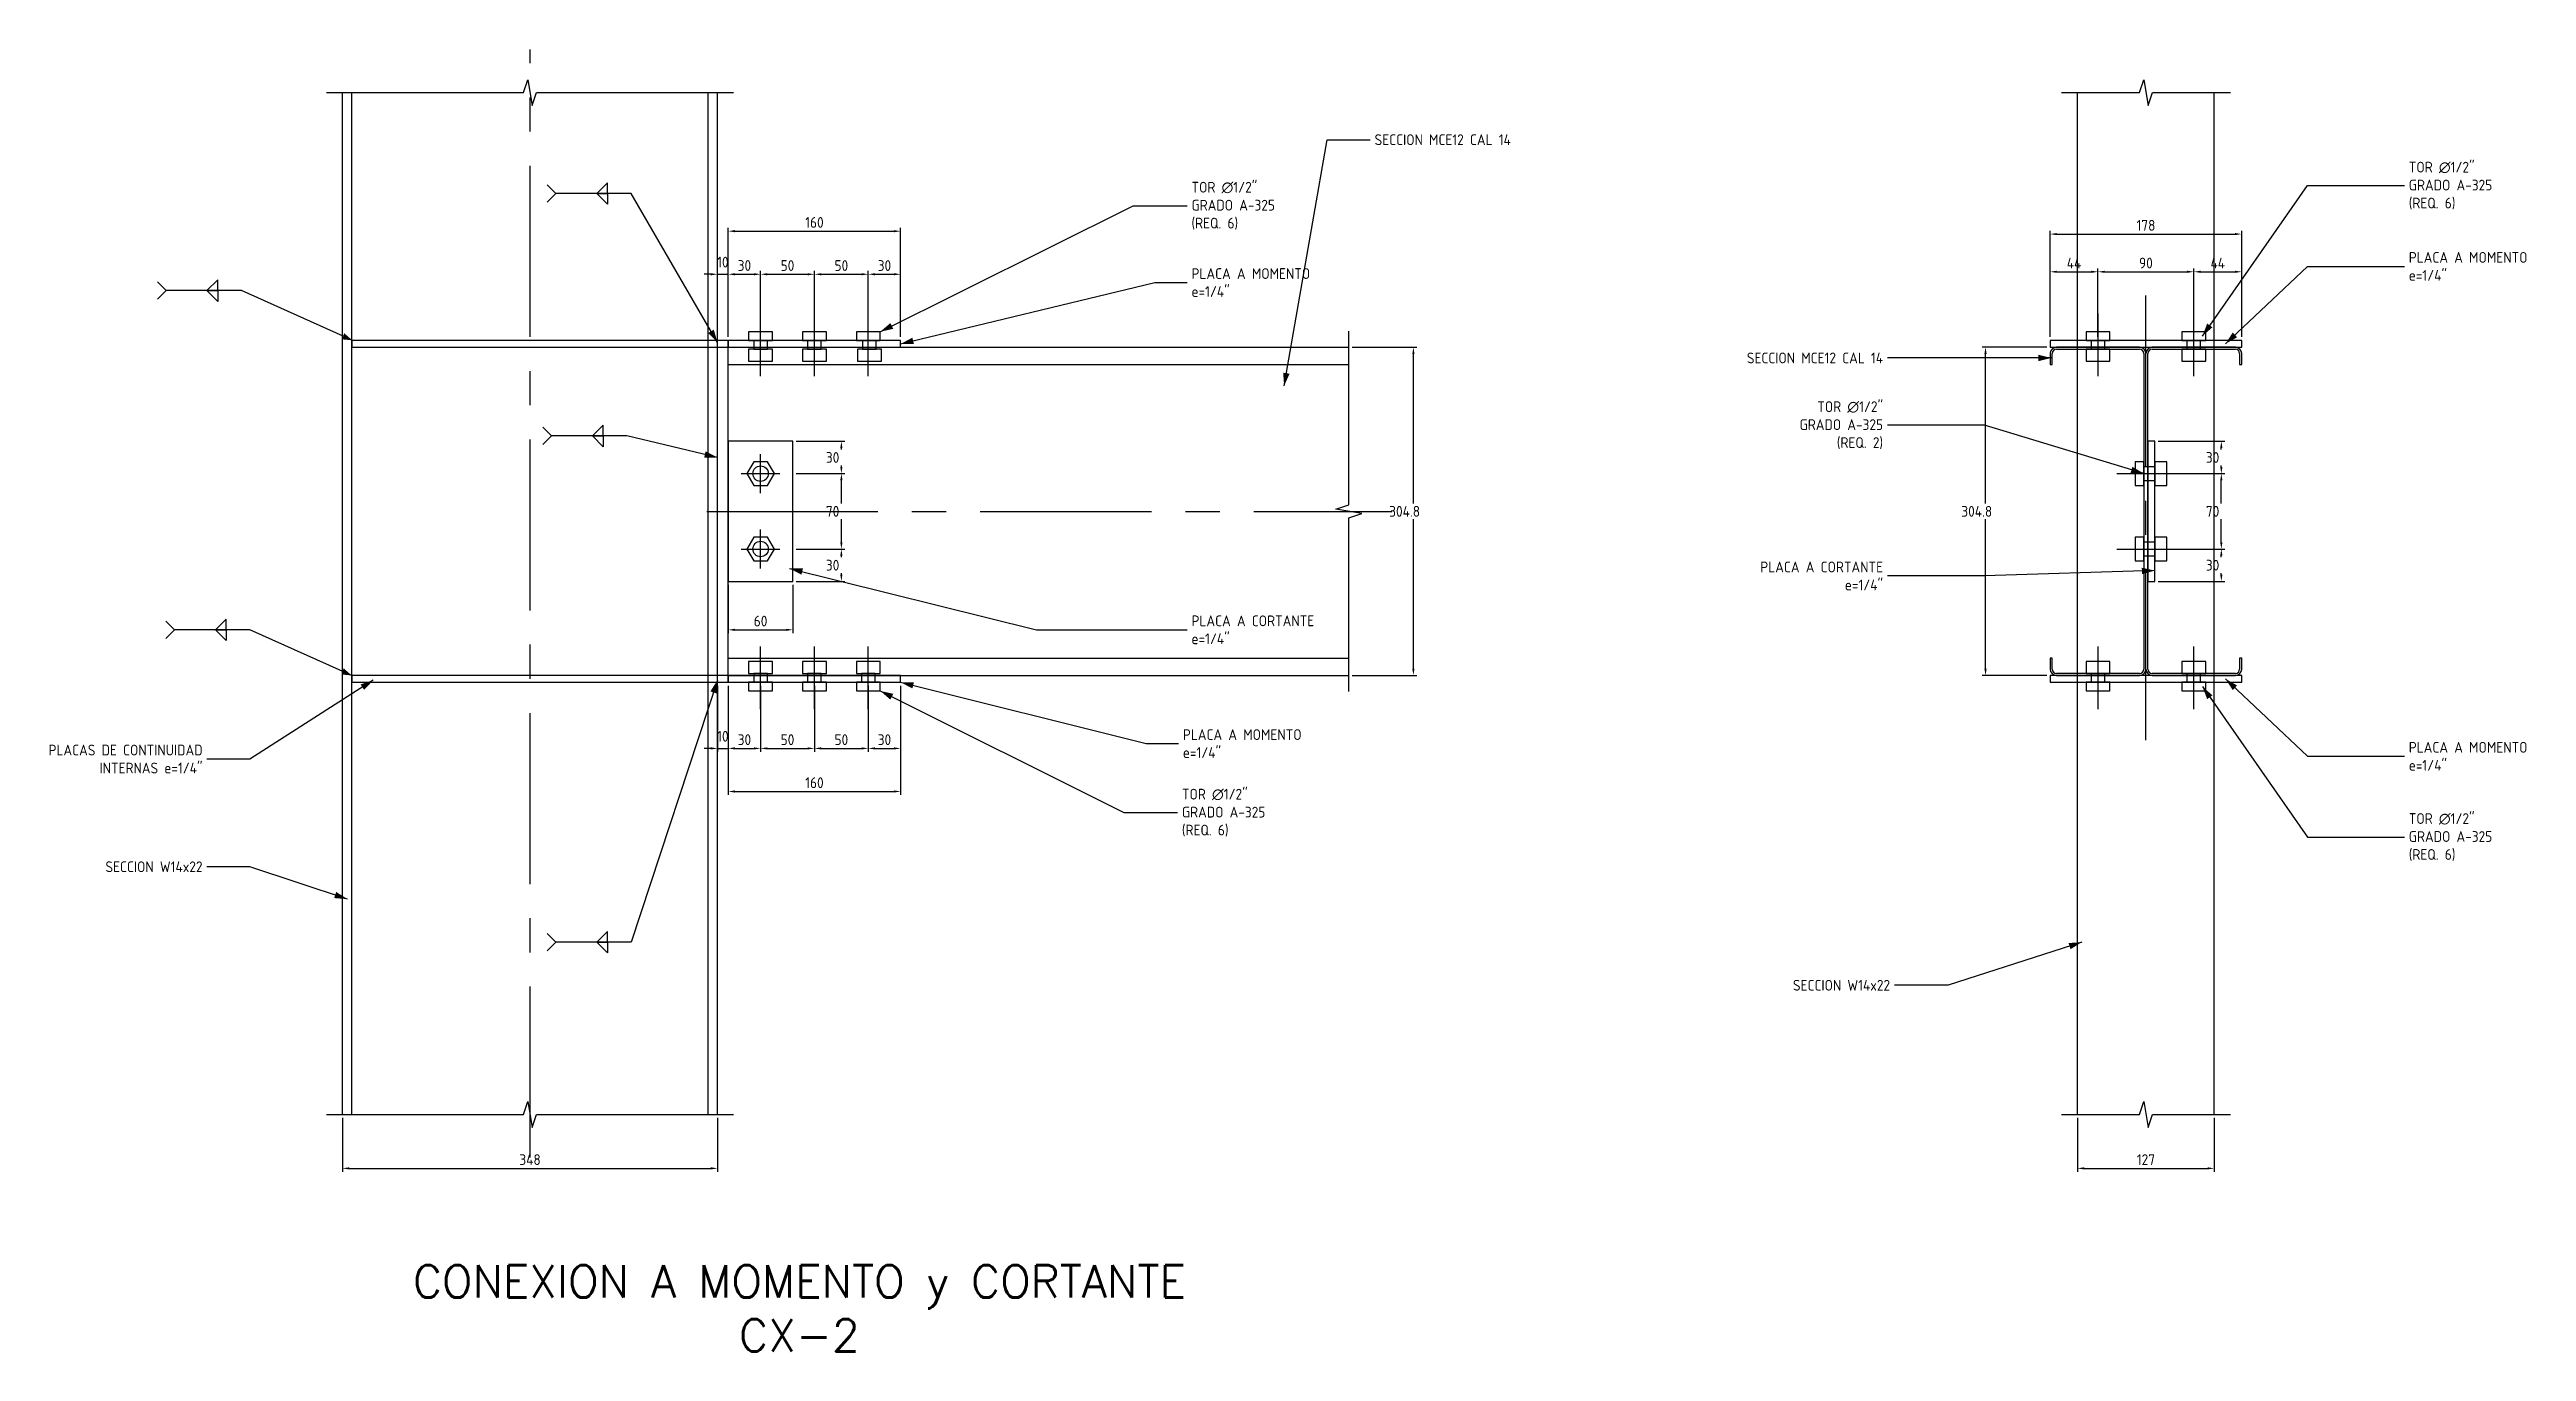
# Model space of a CAD drawing. Header units: millimetres. Extents: x -446 to 3740, y -2580 to 600.
# Drawn here: x -446 to 1853, y -2580 to -1371 of the extents above; entities that cross this region are included whole.
import ezdxf

# ---------------------------------------------------------------- set-up
doc = ezdxf.new("R2010")
doc.units = ezdxf.units.MM
doc.header["$LTSCALE"] = 5
doc.linetypes.add('CENTER', pattern=[50.8, 31.75, -6.35, 6.35, -6.35])
doc.layers.add('TRAZO-01', color=8, linetype='Continuous')
doc.layers.add('TRAZOS-01', color=8, linetype='Continuous')
doc.styles.add('ISO Proportional', font='isocp.shx')
doc.styles.add('X200-000', font='simplex.shx')
doc.dimstyles.new('STD 05', dxfattribs={"dimscale": 5, "dimtxt": 2, "dimasz": 1.25, "dimexe": 0.625, "dimexo": 0.625, "dimtad": 1, "dimtih": 1, "dimtoh": 1, "dimzin": 12, "dimdsep": 46, "dimtxsty": 'ISO Proportional', "dimcen": 2.5, "dimclrt": 2, "dimazin": 3, "dimtfac": 1, "dimtmove": 0, "dimatfit": 1})

msp = doc.modelspace()

# ---------------------------------------------------------------- texts
at = {"layer": 'TRAZO-01', "color": 7, "insert": (250, -2520), "char_height": 30, "width": 1191.14409, "attachment_point": 5, "style": 'X200-000'}
msp.add_mtext('CONEXION A MOMENTO y CORTANTE', dxfattribs=at)
at = {"layer": 'TRAZO-01', "color": 7, "insert": (250, -2565), "char_height": 30, "attachment_point": 5, "style": 'X200-000'}
msp.add_mtext('CX-2', dxfattribs=at)
at = {"layer": 'TRAZOS-01', "color": 2, "char_height": 10, "style": 'ISO Proportional'}
for s, insert, attachment_point in [('SECCION MCE12 CAL 14', (784, -1455), 4), ('TOR ∅1/2"\\PGRADO A-325\\P(REQ. 6)', (614, -1516.25), 4), ('TOR ∅1/2"\\PGRADO A-325\\P(REQ. 6)', (1744, -1497.6), 4), ('PLACA A MOMENTO\\Pe=1/4"', (1744, -1572.6), 4), ('PLACA A MOMENTO\\Pe=1/4"', (614, -1587.6), 4), ('SECCION MCE12 CAL 14', (1256, -1657.6), 6), ('TOR ∅1/2"\\PGRADO A-325\\P(REQ. 2)', (1256, -1720), 6), ('PLACA A CORTANTE\\Pe=1/4"', (1256, -1860), 6), ('PLACA A CORTANTE\\Pe=1/4"', (614, -1910), 4), ('PLACAS DE CONTINUIDAD\\PINTERNAS e=1/4"', (-304, -2030), 6), ('PLACA A MOMENTO\\Pe=1/4"', (606, -2015.63), 4), ('PLACA A MOMENTO\\Pe=1/4"', (1744, -2027.4), 4), ('TOR ∅1/2"\\PGRADO A-325\\P(REQ. 6)', (605.1, -2079.751), 4), ('TOR ∅1/2"\\PGRADO A-325\\P(REQ. 6)', (1744, -2102.4), 4), ('SECCION W14x22', (-304, -2130), 6), ('SECCION W14x22', (1262.5, -2240), 6)]:
    msp.add_mtext(s, dxfattribs=dict(at, insert=insert, attachment_point=attachment_point))

# ---------------------------------------------------------------- blocks, each defined once
blk = doc.blocks.new('*D30')
at = {"layer": 'Defpoints', "color": 0, "transparency": 16777216}
for p in [(264, -1579.9), (214, -1641.2), (264, -1641.3)]:
    blk.add_point(p, dxfattribs=at)
at = {"layer": 'TRAZO-01', "color": 0, "lineweight": -2, "transparency": 16777216}
for p, q in [((214, -1638.1), (214, -1576.8)), ((220.2, -1579.9), (257.8, -1579.9)), ((264, -1638.1), (264, -1576.8))]:
    blk.add_line(p, q, dxfattribs=at)
at = {"layer": 'TRAZO-01', "color": 0, "transparency": 16777216}
for points in [[(220.2, -1578.9), (220.2, -1580.9), (214, -1579.9)], [(257.8, -1578.9), (257.8, -1580.9), (264, -1579.9)]]:
    blk.add_solid(points, dxfattribs=at)
at = {"layer": 'TRAZO-01', "color": 2, "transparency": 16777216, "insert": (239, -1571.8), "char_height": 10, "attachment_point": 5, "style": 'ISO Proportional'}
blk.add_mtext('50', dxfattribs=at)
blk = doc.blocks.new('*D31')
at = {"layer": 'Defpoints', "color": 0, "transparency": 16777216}
for p in [(314, -1579.9), (264, -1641.2), (314, -1641.3)]:
    blk.add_point(p, dxfattribs=at)
at = {"layer": 'TRAZO-01', "color": 0, "lineweight": -2, "transparency": 16777216}
for p, q in [((264, -1638.1), (264, -1576.8)), ((270.3, -1579.9), (307.8, -1579.9)), ((314, -1638.1), (314, -1576.8))]:
    blk.add_line(p, q, dxfattribs=at)
at = {"layer": 'TRAZO-01', "color": 0, "transparency": 16777216}
for points in [[(270.3, -1578.9), (270.3, -1580.9), (264, -1579.9)], [(307.8, -1578.9), (307.8, -1580.9), (314, -1579.9)]]:
    blk.add_solid(points, dxfattribs=at)
at = {"layer": 'TRAZO-01', "color": 2, "transparency": 16777216, "insert": (289, -1571.8), "char_height": 10, "attachment_point": 5, "style": 'ISO Proportional'}
blk.add_mtext('50', dxfattribs=at)
blk = doc.blocks.new('*D32')
at = {"layer": 'Defpoints', "color": 0, "transparency": 16777216}
for p in [(344, -1579.9), (314, -1641.2), (344, -1641.2)]:
    blk.add_point(p, dxfattribs=at)
at = {"layer": 'TRAZO-01', "color": 0, "lineweight": -2, "transparency": 16777216}
for p, q in [((314, -1638.1), (314, -1576.8)), ((320.3, -1579.9), (337.8, -1579.9)), ((344, -1638.1), (344, -1576.8))]:
    blk.add_line(p, q, dxfattribs=at)
at = {"layer": 'TRAZO-01', "color": 0, "transparency": 16777216}
for points in [[(320.3, -1578.9), (320.3, -1580.9), (314, -1579.9)], [(337.8, -1578.9), (337.8, -1580.9), (344, -1579.9)]]:
    blk.add_solid(points, dxfattribs=at)
at = {"layer": 'TRAZO-01', "color": 2, "transparency": 16777216, "insert": (329, -1571.8), "char_height": 10, "attachment_point": 5, "style": 'ISO Proportional'}
blk.add_mtext('30', dxfattribs=at)
blk = doc.blocks.new('*D36')
at = {"layer": 'Defpoints', "color": 0, "transparency": 16777216}
for p in [(214, -1958.8), (264, -1958.8), (264, -2020.1)]:
    blk.add_point(p, dxfattribs=at)
at = {"layer": 'TRAZO-01', "color": 0, "lineweight": -2, "transparency": 16777216}
for p, q in [((214, -1961.9), (214, -2023.2)), ((264, -1961.9), (264, -2023.2)), ((220.2, -2020.1), (257.8, -2020.1))]:
    blk.add_line(p, q, dxfattribs=at)
at = {"layer": 'TRAZO-01', "color": 0, "transparency": 16777216}
for points in [[(220.2, -2019.1), (220.2, -2021.1), (214, -2020.1)], [(257.8, -2019.1), (257.8, -2021.1), (264, -2020.1)]]:
    blk.add_solid(points, dxfattribs=at)
at = {"layer": 'TRAZO-01', "color": 2, "transparency": 16777216, "insert": (239, -2012), "char_height": 10, "attachment_point": 5, "style": 'ISO Proportional'}
blk.add_mtext('50', dxfattribs=at)
blk = doc.blocks.new('*D37')
at = {"layer": 'Defpoints', "color": 0, "transparency": 16777216}
for p in [(264, -1958.8), (314, -1958.8), (314, -2020.1)]:
    blk.add_point(p, dxfattribs=at)
at = {"layer": 'TRAZO-01', "color": 0, "lineweight": -2, "transparency": 16777216}
for p, q in [((264, -1961.9), (264, -2023.2)), ((314, -1961.9), (314, -2023.2)), ((270.3, -2020.1), (307.8, -2020.1))]:
    blk.add_line(p, q, dxfattribs=at)
at = {"layer": 'TRAZO-01', "color": 0, "transparency": 16777216}
for points in [[(270.3, -2019.1), (270.3, -2021.1), (264, -2020.1)], [(307.8, -2019.1), (307.8, -2021.1), (314, -2020.1)]]:
    blk.add_solid(points, dxfattribs=at)
at = {"layer": 'TRAZO-01', "color": 2, "transparency": 16777216, "insert": (289, -2012), "char_height": 10, "attachment_point": 5, "style": 'ISO Proportional'}
blk.add_mtext('50', dxfattribs=at)
blk = doc.blocks.new('*D38')
at = {"layer": 'Defpoints', "color": 0, "transparency": 16777216}
for p in [(314, -1958.8), (344, -1958.8), (344, -2020.1)]:
    blk.add_point(p, dxfattribs=at)
at = {"layer": 'TRAZO-01', "color": 0, "lineweight": -2, "transparency": 16777216}
for p, q in [((314, -1961.9), (314, -2023.2)), ((344, -1961.9), (344, -2023.2)), ((320.2, -2020.1), (337.8, -2020.1))]:
    blk.add_line(p, q, dxfattribs=at)
at = {"layer": 'TRAZO-01', "color": 0, "transparency": 16777216}
for points in [[(320.2, -2019.1), (320.2, -2021.1), (314, -2020.1)], [(337.8, -2019.1), (337.8, -2021.1), (344, -2020.1)]]:
    blk.add_solid(points, dxfattribs=at)
at = {"layer": 'TRAZO-01', "color": 2, "transparency": 16777216, "insert": (329, -2012), "char_height": 10, "attachment_point": 5, "style": 'ISO Proportional'}
blk.add_mtext('30', dxfattribs=at)
blk = doc.blocks.new('*D41')
at = {"layer": 'Defpoints', "color": 0, "transparency": 16777216}
for p in [(184, -1865), (244, -1865), (244, -1910)]:
    blk.add_point(p, dxfattribs=at)
at = {"layer": 'TRAZO-01', "color": 0, "lineweight": -2, "transparency": 16777216}
for p, q in [((184, -1868.1), (184, -1913.1)), ((244, -1868.1), (244, -1913.1)), ((190.2, -1910), (237.8, -1910))]:
    blk.add_line(p, q, dxfattribs=at)
at = {"layer": 'TRAZO-01', "color": 0, "transparency": 16777216}
for points in [[(190.2, -1909), (190.2, -1911), (184, -1910)], [(237.8, -1909), (237.8, -1911), (244, -1910)]]:
    blk.add_solid(points, dxfattribs=at)
at = {"layer": 'TRAZO-01', "color": 2, "transparency": 16777216, "insert": (214, -1901.9), "char_height": 10, "attachment_point": 5, "style": 'ISO Proportional'}
blk.add_mtext('60', dxfattribs=at)
blk = doc.blocks.new('*D47')
at = {"layer": 'Defpoints', "color": 0, "transparency": 16777216}
for p in [(1455.5, -1577.6), (1411.1, -1641.2), (1455.5, -1641.2)]:
    blk.add_point(p, dxfattribs=at)
at = {"layer": 'TRAZO-01', "color": 0, "lineweight": -2, "transparency": 16777216}
for p, q in [((1411.1, -1638.1), (1411.1, -1574.5)), ((1417.3, -1577.6), (1449.3, -1577.6)), ((1455.5, -1638.1), (1455.5, -1574.5))]:
    blk.add_line(p, q, dxfattribs=at)
at = {"layer": 'TRAZO-01', "color": 0, "transparency": 16777216}
for points in [[(1417.3, -1576.6), (1417.3, -1578.6), (1411.1, -1577.6)], [(1449.3, -1576.6), (1449.3, -1578.6), (1455.5, -1577.6)]]:
    blk.add_solid(points, dxfattribs=at)
at = {"layer": 'TRAZO-01', "color": 2, "transparency": 16777216, "insert": (1433.3, -1569.5), "char_height": 10, "width": 31.414, "attachment_point": 5, "style": 'ISO Proportional'}
blk.add_mtext('44', dxfattribs=at)
blk = doc.blocks.new('*D48')
at = {"layer": 'Defpoints', "color": 0, "transparency": 16777216}
for p in [(1544.5, -1577.6), (1455.5, -1641.2), (1544.5, -1641.2)]:
    blk.add_point(p, dxfattribs=at)
at = {"layer": 'TRAZO-01', "color": 0, "lineweight": -2, "transparency": 16777216}
for p, q in [((1455.5, -1638.1), (1455.5, -1574.5)), ((1461.8, -1577.6), (1538.2, -1577.6)), ((1544.5, -1638.1), (1544.5, -1574.5))]:
    blk.add_line(p, q, dxfattribs=at)
at = {"layer": 'TRAZO-01', "color": 0, "transparency": 16777216}
for points in [[(1461.8, -1576.6), (1461.8, -1578.6), (1455.5, -1577.6)], [(1538.2, -1576.6), (1538.2, -1578.6), (1544.5, -1577.6)]]:
    blk.add_solid(points, dxfattribs=at)
at = {"layer": 'TRAZO-01', "color": 2, "transparency": 16777216, "insert": (1500, -1569.5), "char_height": 10, "attachment_point": 5, "style": 'ISO Proportional'}
blk.add_mtext('90', dxfattribs=at)
blk = doc.blocks.new('*D49')
at = {"layer": 'Defpoints', "color": 0, "transparency": 16777216}
for p in [(1588.9, -1577.6), (1544.5, -1641.2), (1588.9, -1641.2)]:
    blk.add_point(p, dxfattribs=at)
at = {"layer": 'TRAZO-01', "color": 0, "lineweight": -2, "transparency": 16777216}
for p, q in [((1544.5, -1638.1), (1544.5, -1574.5)), ((1550.7, -1577.6), (1582.7, -1577.6)), ((1588.9, -1638.1), (1588.9, -1574.5))]:
    blk.add_line(p, q, dxfattribs=at)
at = {"layer": 'TRAZO-01', "color": 0, "transparency": 16777216}
for points in [[(1550.7, -1576.6), (1550.7, -1578.6), (1544.5, -1577.6)], [(1582.7, -1576.6), (1582.7, -1578.6), (1588.9, -1577.6)]]:
    blk.add_solid(points, dxfattribs=at)
at = {"layer": 'TRAZO-01', "color": 2, "transparency": 16777216, "insert": (1566.7, -1569.5), "char_height": 10, "attachment_point": 5, "style": 'ISO Proportional'}
blk.add_mtext('44', dxfattribs=at)
blk = doc.blocks.new('*D50')
at = {"layer": 'Defpoints', "color": 0, "transparency": 16777216}
for p in [(1588.9, -1542.6), (1411.1, -1641.2), (1588.9, -1641.2)]:
    blk.add_point(p, dxfattribs=at)
at = {"layer": 'TRAZO-01', "color": 0, "lineweight": -2, "transparency": 16777216}
for p, q in [((1411.1, -1638.1), (1411.1, -1539.5)), ((1588.9, -1638.1), (1588.9, -1539.5)), ((1417.3, -1542.6), (1582.7, -1542.6))]:
    blk.add_line(p, q, dxfattribs=at)
at = {"layer": 'TRAZO-01', "color": 0, "transparency": 16777216}
for points in [[(1417.3, -1541.6), (1417.3, -1543.6), (1411.1, -1542.6)], [(1582.7, -1541.6), (1582.7, -1543.6), (1588.9, -1542.6)]]:
    blk.add_solid(points, dxfattribs=at)
at = {"layer": 'TRAZO-01', "color": 2, "transparency": 16777216, "insert": (1500, -1534.5), "char_height": 10, "width": 26, "attachment_point": 5, "style": 'ISO Proportional'}
blk.add_mtext('178', dxfattribs=at)

# ---------------------------------------------------------------- dimensions: what is measured, and where the dimension line sits
at = {"layer": 'TRAZO-01'}
for base, p1, p2 in [((184, -1539.9), (184, -1641.25), (344, -1641.25)), ((174, -1579.9), (174, -1641.25), (184, -1641.25)), ((184, -1579.9), (184, -1641.25), (214, -1641.25)), ((174, -2020.1), (174, -1958.75), (184, -1958.75)), ((184, -2020.1), (184, -1958.75), (214, -1958.75)), ((184, -2060.1), (184, -1958.75), (344, -1958.75)), ((-174, -2410), (-174, -2360), (174, -2360)), ((1436.5, -2410), (1436.5, -2360), (1563.5, -2360))]:
    msp.add_linear_dim(base=base, p1=p1, p2=p2, dimstyle='STD 05', dxfattribs=at).render()
for base, p1, p2, text, picture, middle in [((1588.9, -1542.6), (1411.1, -1641.25), (1588.9, -1641.25), '178', '*D50', (1500, -1534.475)), ((1455.55, -1577.6), (1411.1, -1641.25), (1455.55, -1641.25), '44', '*D47', (1433.325, -1569.475)), ((1544.45, -1577.6), (1455.55, -1641.25), (1544.45, -1641.25), '90', '*D48', (1500, -1569.475)), ((1588.9, -1577.6), (1544.45, -1641.25), (1588.9, -1641.25), '44', '*D49', (1566.675, -1569.475))]:
    dim = msp.add_linear_dim(base=base, p1=p1, p2=p2, text=text, dimstyle='STD 05', dxfattribs=at)
    dim.commit()
    dim.dimension.update_dxf_attribs({"geometry": picture, "text_midpoint": middle})
for base, p1, p2, picture, middle in [((264, -1579.9), (214, -1641.25), (264, -1641.259), '*D30', (239, -1571.775)), ((314, -1579.9), (264, -1641.25), (314, -1641.259), '*D31', (289, -1571.775)), ((344, -1579.9), (314, -1641.25), (344, -1641.25), '*D32', (329, -1571.775)), ((244, -1910), (184, -1865), (244, -1865), '*D41', (214, -1901.875)), ((264, -2020.1), (214, -1958.75), (264, -1958.751), '*D36', (239, -2011.975)), ((314, -2020.1), (264, -1958.751), (314, -1958.75), '*D37', (289, -2011.975)), ((344, -2020.1), (314, -1958.75), (344, -1958.75), '*D38', (329, -2011.975))]:
    dim = msp.add_linear_dim(base=base, p1=p1, p2=p2, dimstyle='STD 05', dxfattribs=at)
    dim.commit()
    dim.dimension.update_dxf_attribs({"geometry": picture, "text_midpoint": middle})
for base, p1, p2 in [((820, -1952.4), (760, -1952.4), (760, -1647.6)), ((1351.1, -1952.4), (1411.1, -1952.4), (1411.1, -1647.6)), ((289, -1765), (244, -1765), (244, -1735)), ((1570, -1765), (1508.25, -1765), (1508.25, -1735)), ((289, -1835), (244, -1835), (244, -1765)), ((1570, -1835), (1508.25, -1835), (1508.25, -1765)), ((289, -1865), (244, -1865), (244, -1835)), ((1570, -1865), (1508.25, -1865), (1508.25, -1835))]:
    msp.add_linear_dim(base=base, p1=p1, p2=p2, angle=90, dimstyle='STD 05', dxfattribs=at).render()

# ---------------------------------------------------------------- linework, layer by layer
at = {"layer": 'TRAZOS-01', "color": 1, "linetype": 'CENTER'}
for p, q in [((0, -2400), (0, -1371.25)), ((1500, -2012.4), (1500, -1587.6)), ((214, -1674.5), (214, -1616.25)), ((264, -1674.5), (264, -1616.25)), ((314, -1674.5), (314, -1616.25)), ((1455.55, -1674.5), (1455.55, -1616.25)), ((1544.45, -1674.5), (1544.45, -1616.25)), ((214, -1783), (214, -1747)), ((196, -1765), (232, -1765)), ((1473.1, -1765), (1533.25, -1765)), ((164, -1800), (800, -1800)), ((196, -1835), (232, -1835)), ((214, -1853), (214, -1817)), ((1473.1, -1835), (1533.25, -1835)), ((214, -1983.75), (214, -1925.5)), ((264, -1983.751), (264, -1925.501)), ((314, -1983.751), (314, -1925.501)), ((1455.55, -1983.75), (1455.55, -1925.5)), ((1544.45, -1983.75), (1544.45, -1925.5))]:
    msp.add_line(p, q, dxfattribs=at)
at = {"layer": 'TRAZOS-01', "color": 7}
for p, q in [((-174, -2360), (-174, -1411.25)), ((-165.5, -2360), (-165.5, -1411.25)), ((165.5, -2360), (165.5, -1411.25)), ((174, -2360), (174, -1411.25)), ((1436.5, -1641.25), (1436.5, -1411.25)), ((1563.5, -1641.25), (1563.5, -1411.25)), ((1436.5, -1958.75), (1436.5, -1641.25)), ((1563.5, -1958.75), (1563.5, -1641.25)), ((1436.5, -2360), (1436.5, -1958.75)), ((1563.5, -2360), (1563.5, -1958.75))]:
    msp.add_line(p, q, dxfattribs=at)
at = {"layer": 'TRAZOS-01', "color": 2}
for p, q in [((700, -1683.6), (740, -1455)), ((740, -1455), (780, -1455)), ((24, -1504.9), (16, -1496.9)), ((24, -1504.9), (16, -1512.9)), ((94, -1504.9), (24, -1504.9)), ((174, -1643.25), (94, -1504.9)), ((325.1, -1633.25), (560, -1516.25)), ((560, -1516.25), (610, -1516.25)), ((1552.45, -1637.25), (1650, -1497.6)), ((1650, -1497.6), (1740, -1497.6)), ((1573.9, -1644.425), (1650, -1572.6)), ((1650, -1572.6), (1740, -1572.6)), ((-337.929, -1595.041), (-345.929, -1587.041)), ((-337.929, -1595.041), (-345.929, -1603.041)), ((-267.929, -1595.041), (-337.929, -1595.041)), ((-173.429, -1637.441), (-267.929, -1595.041)), ((344, -1644.6), (580, -1587.6)), ((580, -1587.6), (610, -1587.6)), ((1350, -1657.6), (1260, -1657.6)), ((1412.1, -1657.6), (1350, -1657.6)), ((20, -1730), (12, -1722)), ((1350, -1720), (1260, -1720)), ((1498.1, -1765), (1350, -1720)), ((20, -1730), (12, -1738)), ((90, -1730), (20, -1730)), ((174, -1750), (90, -1730)), ((241, -1853), (470, -1910)), ((1350, -1860), (1260, -1860)), ((1508.25, -1855), (1350, -1860)), ((-330, -1910), (-338, -1902)), ((-330, -1910), (-338, -1918)), ((-260, -1910), (-330, -1910)), ((-165.5, -1952.4), (-260, -1910)), ((470, -1910), (610, -1910)), ((-145.5, -1956.75), (-260, -2030)), ((174, -1956.75), (94, -2200)), ((325.1, -1966.751), (551.1, -2079.751)), ((344, -1958.63), (572, -2015.63)), ((1552.45, -1962.75), (1650, -2102.4)), ((1573.9, -1955.575), (1650, -2027.4)), ((572, -2015.63), (602, -2015.63)), ((-260, -2030), (-300, -2030)), ((1650, -2027.4), (1740, -2027.4)), ((551.1, -2079.751), (601.1, -2079.751)), ((1650, -2102.4), (1740, -2102.4)), ((-260, -2130), (-300, -2130)), ((-169.5, -2160), (-260, -2130)), ((24, -2200), (16, -2192)), ((24, -2200), (16, -2208)), ((94, -2200), (24, -2200)), ((1440.5, -2200), (1316.5, -2240)), ((1316.5, -2240), (1266.5, -2240))]:
    msp.add_line(p, q, dxfattribs=at)
at = {"layer": 'TRAZOS-01', "color": 4}
for p, q in [((184, -1647.6), (760, -1647.6)), ((184, -1952.4), (184, -1647.6)), ((1411.1, -1653.497), (1411.1, -1663.6)), ((1412.997, -1663.6), (1412.997, -1653.497)), ((1494.103, -1647.6), (1416.997, -1647.6)), ((1416.997, -1649.497), (1494.103, -1649.497)), ((1498.103, -1653.497), (1498.103, -1946.503)), ((1501.897, -1946.503), (1501.897, -1653.497)), ((1583.003, -1647.6), (1505.897, -1647.6)), ((1505.897, -1649.497), (1583.003, -1649.497)), ((1587.003, -1653.497), (1587.003, -1663.6)), ((1588.9, -1663.6), (1588.9, -1653.497)), ((184, -1663.6), (760, -1663.6)), ((1411.1, -1663.6), (1412.997, -1663.6)), ((1587.003, -1663.6), (1588.9, -1663.6)), ((184, -1936.4), (760, -1936.4)), ((184, -1952.4), (760, -1952.4)), ((1412.997, -1936.4), (1411.1, -1936.4)), ((1411.1, -1936.4), (1411.1, -1946.503)), ((1412.997, -1946.503), (1412.997, -1936.4)), ((1494.103, -1950.503), (1416.997, -1950.503)), ((1416.997, -1952.4), (1494.103, -1952.4)), ((1583.003, -1950.503), (1505.897, -1950.503)), ((1505.897, -1952.4), (1583.003, -1952.4)), ((1588.9, -1936.4), (1587.003, -1936.4)), ((1587.003, -1936.4), (1587.003, -1946.503)), ((1588.9, -1946.503), (1588.9, -1936.4))]:
    msp.add_line(p, q, dxfattribs=at)
at = {"layer": 'TRAZOS-01'}
for points in [[(-189, -1411.25), (-6, -1411.25), (-2, -1399.25), (2, -1423.25), (6, -1411.25), (189, -1411.25)], [(1421.5, -1411.25), (1494, -1411.25), (1498, -1399.25), (1502, -1423.25), (1506, -1411.25), (1578.5, -1411.25)], [(760, -1967.4), (760, -1806), (772, -1802), (748, -1798), (760, -1794), (760, -1632.6)], [(-189, -2360), (-6, -2360), (-2, -2348), (2, -2372), (6, -2360), (189, -2360)], [(1421.5, -2360), (1494, -2360), (1498, -2348), (1502, -2372), (1506, -2360), (1578.5, -2360)]]:
    msp.add_lwpolyline(points, dxfattribs=at)
at = {"layer": 'TRAZOS-01', "color": 2}
for points in [[(72, -1504.9), (72, -1494.9), (62, -1504.9)], [(72, -1504.9), (72, -1514.9), (62, -1504.9)], [(-289.929, -1595.041), (-289.929, -1585.041), (-299.929, -1595.041)], [(-289.929, -1595.041), (-289.929, -1605.041), (-299.929, -1595.041)], [(68, -1730), (68, -1720), (58, -1730)], [(68, -1730), (68, -1740), (58, -1730)], [(-282, -1910), (-282, -1900), (-292, -1910)], [(-282, -1910), (-282, -1920), (-292, -1910)], [(72, -2200), (72, -2190), (62, -2200)], [(72, -2200), (72, -2210), (62, -2200)]]:
    msp.add_lwpolyline(points, close=True, dxfattribs=at)
at = {"layer": 'TRAZOS-01', "color": 41, "true_color": 0xf4ee51}
for points in [[(-165.5, -1647.6), (184, -1647.616), (184, -1641.266), (-165.5, -1641.25)], [(184, -1647.6), (344, -1647.6), (344, -1641.25), (183.999, -1641.283)], [(-165.5, -1958.75), (184, -1958.75), (184, -1952.4), (-165.5, -1952.4)], [(184, -1958.75), (344, -1958.63), (344, -1952.4), (184, -1952.4)]]:
    msp.add_lwpolyline(points, close=True, dxfattribs=at)
at = {"layer": 'TRAZOS-01', "color": 3}
for points in [[(202.9, -1641.25), (225.1, -1641.25), (225.1, -1633.25), (202.9, -1633.25)], [(202.9, -1660.6), (225.1, -1660.6), (225.1, -1649.5), (202.9, -1649.5)], [(207.65, -1649.5), (220.35, -1649.5), (220.35, -1641.25), (207.65, -1641.25)], [(252.9, -1641.25), (275.1, -1641.25), (275.1, -1633.25), (252.9, -1633.25)], [(252.9, -1660.6), (275.1, -1660.6), (275.1, -1649.5), (252.9, -1649.5)], [(257.65, -1649.5), (270.35, -1649.5), (270.35, -1641.25), (257.65, -1641.25)], [(302.9, -1641.25), (325.1, -1641.25), (325.1, -1633.25), (302.9, -1633.25)], [(304, -1660.6), (326.2, -1660.6), (326.2, -1649.5), (304, -1649.5)], [(308.75, -1649.5), (321.45, -1649.5), (321.45, -1641.25), (308.75, -1641.25)], [(1444.45, -1641.25), (1466.65, -1641.25), (1466.65, -1633.25), (1444.45, -1633.25)], [(1444.45, -1660.6), (1466.65, -1660.6), (1466.65, -1649.5), (1444.45, -1649.5)], [(1449.2, -1649.5), (1461.9, -1649.5), (1461.9, -1641.25), (1449.2, -1641.25)], [(1533.35, -1641.25), (1555.55, -1641.25), (1555.55, -1633.25), (1533.35, -1633.25)], [(1533.35, -1660.6), (1555.55, -1660.6), (1555.55, -1649.5), (1533.35, -1649.5)], [(1538.1, -1649.5), (1550.8, -1649.5), (1550.8, -1641.25), (1538.1, -1641.25)], [(226.817, -1765), (220.409, -1753.9), (207.591, -1753.9), (201.183, -1765), (207.591, -1776.1), (220.409, -1776.1)], [(1490.1, -1776.1), (1498.1, -1776.1), (1498.1, -1753.9), (1490.1, -1753.9)], [(1498.1, -1771.35), (1508.25, -1771.35), (1508.25, -1758.65), (1498.1, -1758.65)], [(1508.25, -1776.1), (1519.35, -1776.1), (1519.35, -1753.9), (1508.25, -1753.9)], [(226.817, -1835), (220.409, -1823.9), (207.591, -1823.9), (201.183, -1835), (207.591, -1846.1), (220.409, -1846.1)], [(1490.1, -1846.1), (1498.1, -1846.1), (1498.1, -1823.9), (1490.1, -1823.9)], [(1498.1, -1841.35), (1508.25, -1841.35), (1508.25, -1828.65), (1498.1, -1828.65)], [(1508.25, -1846.1), (1519.35, -1846.1), (1519.35, -1823.9), (1508.25, -1823.9)], [(202.9, -1950.5), (225.1, -1950.5), (225.1, -1939.4), (202.9, -1939.4)], [(207.65, -1958.75), (220.35, -1958.75), (220.35, -1950.5), (207.65, -1950.5)], [(252.9, -1950.501), (275.1, -1950.501), (275.1, -1939.401), (252.9, -1939.401)], [(257.65, -1958.751), (270.35, -1958.751), (270.35, -1950.501), (257.65, -1950.501)], [(302.9, -1950.501), (325.1, -1950.501), (325.1, -1939.401), (302.9, -1939.401)], [(307.65, -1958.751), (320.35, -1958.751), (320.35, -1950.501), (307.65, -1950.501)], [(1444.45, -1950.5), (1466.65, -1950.5), (1466.65, -1939.4), (1444.45, -1939.4)], [(1449.2, -1958.75), (1461.9, -1958.75), (1461.9, -1950.5), (1449.2, -1950.5)], [(1533.35, -1950.5), (1555.55, -1950.5), (1555.55, -1939.4), (1533.35, -1939.4)], [(1538.1, -1958.75), (1550.8, -1958.75), (1550.8, -1950.5), (1538.1, -1950.5)], [(202.9, -1966.75), (225.1, -1966.75), (225.1, -1958.75), (202.9, -1958.75)], [(252.9, -1966.751), (275.1, -1966.751), (275.1, -1958.751), (252.9, -1958.751)], [(302.9, -1966.751), (325.1, -1966.751), (325.1, -1958.751), (302.9, -1958.751)], [(1444.45, -1966.75), (1466.65, -1966.75), (1466.65, -1958.75), (1444.45, -1958.75)], [(1533.35, -1966.75), (1555.55, -1966.75), (1555.55, -1958.75), (1533.35, -1958.75)]]:
    msp.add_lwpolyline(points, close=True, dxfattribs=at)
at = {"layer": 'TRAZOS-01', "color": 4}
for points in [[(1411.1, -1647.6), (1588.9, -1647.6), (1588.9, -1641.25), (1411.1, -1641.25)], [(184, -1865), (244, -1865), (244, -1735), (184, -1735)], [(1501.9, -1865), (1508.25, -1865), (1508.25, -1735), (1501.9, -1735)], [(1411.1, -1958.75), (1588.9, -1958.75), (1588.9, -1952.4), (1411.1, -1952.4)]]:
    msp.add_lwpolyline(points, close=True, dxfattribs=at)
at = {"layer": 'TRAZOS-01', "color": 3}
for centre in [(214, -1765), (214, -1835)]:
    msp.add_circle(centre, 7.15, dxfattribs=at)
at = {"layer": 'TRAZOS-01', "color": 4}
for centre, radius, start, end in [((1416.997, -1653.497), 5.897, 90, 180), ((1416.997, -1653.497), 4, 90, 180), ((1494.103, -1653.497), 5.897, 0, 90), ((1494.103, -1653.497), 4, 0, 90), ((1505.897, -1653.497), 5.897, 90, 180), ((1505.897, -1653.497), 4, 90, 180), ((1583.003, -1653.497), 5.897, 0, 90), ((1583.003, -1653.497), 4, 0, 90), ((1416.997, -1946.503), 5.897, 180, 270), ((1416.997, -1946.503), 4, 180, 270), ((1494.103, -1946.503), 5.897, 270, 0), ((1494.103, -1946.503), 4, 270, 0), ((1505.897, -1946.503), 5.897, 180, 270), ((1505.897, -1946.503), 4, 180, 270), ((1583.003, -1946.503), 5.897, 270, 0), ((1583.003, -1946.503), 4, 270, 0)]:
    msp.add_arc(centre, radius, start, end, dxfattribs=at)
at = {"layer": 'TRAZOS-01', "color": 2}
for points in [[(174, -1643.25), (165.396, -1634.363), (170.59, -1631.36)], [(325.1, -1633.25), (334.491, -1625.2), (337.175, -1630.567)], [(1552.45, -1637.25), (1556.862, -1625.694), (1561.781, -1629.13)], [(-164.929, -1641.255), (-174.397, -1640.281), (-172.462, -1634.601)], [(344, -1644.6), (354.914, -1638.779), (356.369, -1644.6)], [(1412.1, -1657.6), (1400.1, -1660.6), (1400.1, -1654.6)], [(1573.9, -1644.425), (1580.568, -1634.007), (1584.686, -1638.37)], [(700, -1683.6), (699.113, -1671.263), (705.023, -1672.297)], [(174, -1750), (161.631, -1750.139), (163.021, -1744.302)], [(1498.1, -1765), (1485.746, -1764.382), (1487.49, -1758.641)], [(241, -1853), (253.369, -1852.987), (251.92, -1858.81)], [(1508.25, -1855), (1496.351, -1858.377), (1496.161, -1852.38)], [(-165.5, -1952.4), (-174.967, -1951.426), (-173.033, -1945.746)], [(-145.5, -1956.75), (-153.992, -1965.744), (-157.225, -1960.69)], [(174, -1956.75), (173.101, -1969.087), (167.401, -1967.212)], [(325.1, -1966.751), (337.175, -1969.434), (334.491, -1974.801)], [(344, -1958.63), (356.369, -1958.63), (354.914, -1964.451)], [(1552.45, -1962.75), (1561.781, -1970.87), (1556.862, -1974.306)], [(1573.9, -1955.575), (1584.686, -1961.63), (1580.568, -1965.993)], [(-169.5, -2160), (-181.834, -2159.072), (-179.947, -2153.377)], [(1440.5, -2200), (1430.001, -2206.539), (1428.158, -2200.829)]]:
    msp.add_solid(points, dxfattribs=at)

msp.set_redraw_order([(e.dxf.handle, doc.entitydb.next_handle()) for e in msp.query("TEXT MTEXT ATTDEF DIMENSION ARC_DIMENSION")])  # texts and dimensions are drawn at this point

doc.saveas('drawing.dxf')
